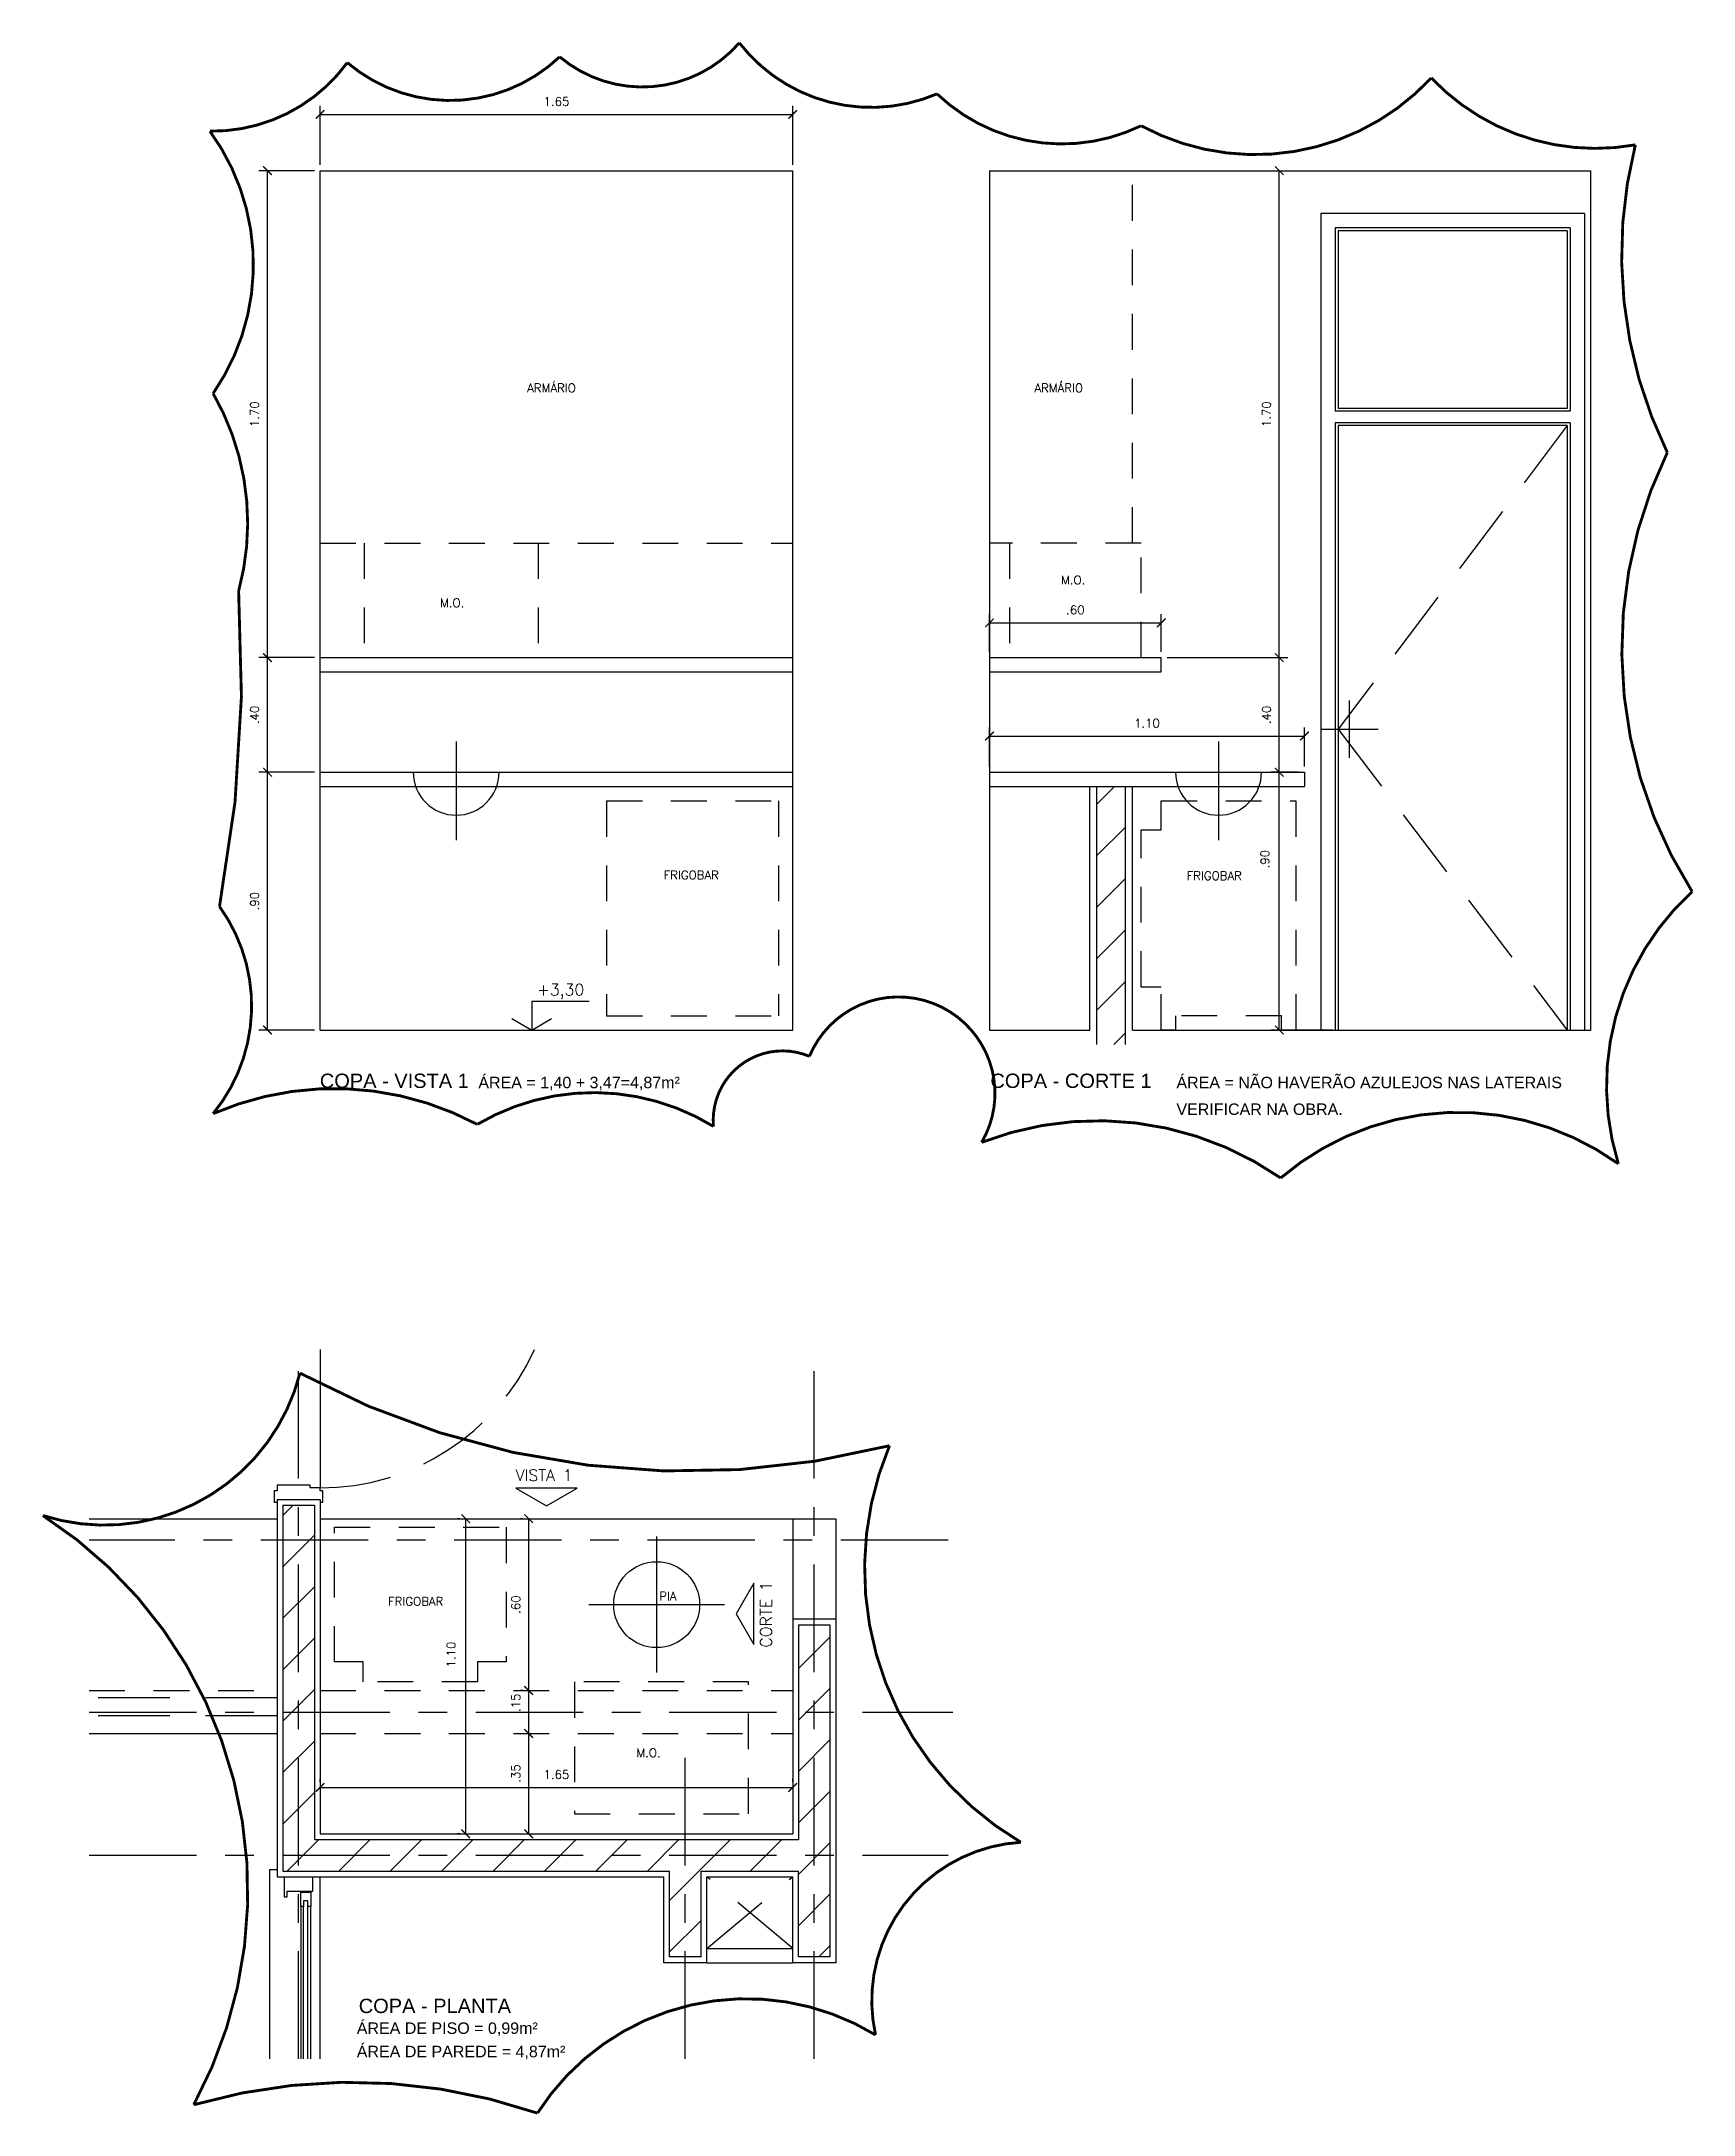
# Model space of a CAD drawing. Header units: millimetres. Extents: x 1 to 250, y 10 to 22.
# Drawn here: x 232 to 237.77, y 14.51 to 21.74 of the extents above; entities that cross this region are included whole.
import ezdxf

# ---------------------------------------------------------------- set-up
doc = ezdxf.new("R2010")
doc.units = ezdxf.units.MM
for name, pattern in [('CENTER', [0.6, 0.375, -0.075, 0.075, -0.075]), ('DASHDOT', [1, 0.5, -0.25, 0, -0.25]), ('HIDDEN', [0.375, 0.25, -0.125])]:
    doc.linetypes.add(name, pattern=pattern)
for name, color, linetype in [('ALV', 5, 'Continuous'), ('CAIX', 2, 'Continuous'), ('COTAS', 1, 'Continuous'), ('EIXOS', 141, 'CENTER'), ('HATCH', 8, 'Continuous'), ('LPROJ', 7, 'HIDDEN'), ('LVISTA01', 8, 'Continuous'), ('LVISTA02', 1, 'Continuous'), ('NOTAS', 2, 'Continuous'), ('PEÇAS', 7, 'Continuous'), ('REVEST', 2, 'Continuous'), ('TEXT', 3, 'Continuous')]:
    doc.layers.add(name, color=color, linetype=linetype)
doc.styles.add('60-20', font='romans.shx', dxfattribs={"height": 0.03})
doc.styles.add('60-50', font='romans.shx', dxfattribs={"height": 0.075})
doc.styles.add('80-20', font='romans.shx', dxfattribs={"height": 0.04})
doc.styles.add('ARIAL', font='arial.ttf', dxfattribs={"height": 0.05})
doc.dimstyles.new('20', dxfattribs={"dimtxt": 0.1, "dimasz": 0.075, "dimexe": 0.075, "dimexo": 0.05, "dimgap": 0.075, "dimtad": 1, "dimzin": 4, "dimdsep": 46, "dimtxsty": '60-50', "dimblk1": 'ARCHTICK', "dimblk2": 'ARCHTICK', "dimsah": 1, "dimcen": 2.5, "dimclrt": 3, "dimadec": 0, "dimazin": 0, "dimtfac": 1, "dimtmove": 2, "dimatfit": 3, "dimldrblk": 'ARCHTICK', "dimfxl": 1, "dimarcsym": 0})

msp = doc.modelspace()

# ---------------------------------------------------------------- texts
at = {"layer": 'NOTAS', "color": 3, "style": '80-20'}
for s, p in [('+3,30', (233.7288, 18.4117)), ('VISTA 1', (233.6542, 16.7169))]:
    msp.add_text(s, height=0.04, dxfattribs=at).set_placement(p)
at = {"layer": 'NOTAS', "style": 'ARIAL'}
for s, height, p in [('COPA - VISTA 1', 0.05, (232.9704, 18.0888)), ('ÁREA = 1,40 + 3,47=4,87m²', 0.04, (233.5238, 18.0878)), ('COPA - CORTE 1', 0.05, (235.3115, 18.0888)), ('ÁREA = NÃO HAVERÃO AZULEJOS NAS LATERAIS', 0.04, (235.961, 18.0878)), ('VERIFICAR NA OBRA.', 0.04, (235.961, 17.9946)), ('COPA - PLANTA', 0.05, (233.1062, 14.8594)), ('ÁREA DE PISO = 0,99m²', 0.04, (233.0994, 14.7866)), ('ÁREA DE PAREDE = 4,87m²', 0.04, (233.0994, 14.7051))]:
    msp.add_text(s, height=height, dxfattribs=at).set_placement(p)
at = {"layer": 'NOTAS', "color": 3, "style": '80-20'}
msp.add_text('CORTE 1', height=0.04, rotation=90, dxfattribs=at).set_placement((234.548, 16.1353))
at = {"layer": 'TEXT', "color": 1, "style": '60-20'}
for s, p in [('ARMÁRIO', (233.6944, 20.5174)), ('ARMÁRIO', (235.4653, 20.5174)), ('M.O.', (235.5579, 19.847)), ('M.O.', (233.3898, 19.7672)), ('FRIGOBAR', (234.1704, 18.8172)), ('FRIGOBAR', (235.9963, 18.8147)), ('FRIGOBAR', (233.2086, 16.2816)), ('PIA', (234.1554, 16.2997)), ('M.O.', (234.0753, 15.7529))]:
    msp.add_text(s, height=0.03, dxfattribs=at).set_placement(p)

# ---------------------------------------------------------------- blocks, each defined once
blk = doc.blocks.new('_ARCHTICK')
at = {"color": 0, "linetype": 'ByBlock', "const_width": 0.15}
blk.add_lwpolyline([(-0.5, -0.5), (0.5, 0.5)], dxfattribs=at)
blk = doc.blocks.new('*D100')
at = {"color": 0, "linetype": 'ByBlock'}
for p, q in [((232.9713, 21.3109), (232.9713, 21.5173)), ((234.6213, 21.3109), (234.6213, 21.5173)), ((232.9713, 21.4873), (234.6213, 21.4873))]:
    blk.add_line(p, q, dxfattribs=at)
at = {"layer": 'DEFPOINTS', "color": 0, "linetype": 'ByBlock'}
for p in [(234.6213, 21.4873), (232.9713, 21.2909), (234.6213, 21.2909)]:
    blk.add_point(p, dxfattribs=at)
at = {"color": 0, "linetype": 'ByBlock', "xscale": 0.03, "yscale": 0.03, "zscale": 0.03, "rotation": 180}
blk.add_blockref('_ARCHTICK', (232.9713, 21.4873), dxfattribs=at)
at = {"color": 0, "linetype": 'ByBlock', "xscale": 0.03, "yscale": 0.03, "zscale": 0.03}
blk.add_blockref('_ARCHTICK', (234.6213, 21.4873), dxfattribs=at)
at = {"color": 3, "linetype": 'ByBlock', "insert": (233.7963, 21.5323), "char_height": 0.03, "attachment_point": 5, "style": '60-20'}
blk.add_mtext('1.65', dxfattribs=at)
blk = doc.blocks.new('*D152')
at = {"color": 0, "linetype": 'ByBlock'}
for p, q in [((232.9713, 15.8793), (232.9713, 15.8893)), ((232.9713, 15.8593), (234.6213, 15.8593)), ((234.6213, 15.8793), (234.6213, 15.8893))]:
    blk.add_line(p, q, dxfattribs=at)
at = {"layer": 'DEFPOINTS', "color": 0, "linetype": 'ByBlock'}
for p in [(232.9713, 15.8593), (234.6213, 15.8593), (234.6213, 15.8593)]:
    blk.add_point(p, dxfattribs=at)
at = {"color": 0, "linetype": 'ByBlock', "xscale": 0.03, "yscale": 0.03, "zscale": 0.03, "rotation": 180}
blk.add_blockref('_ARCHTICK', (232.9713, 15.8593), dxfattribs=at)
at = {"color": 0, "linetype": 'ByBlock', "xscale": 0.03, "yscale": 0.03, "zscale": 0.03}
blk.add_blockref('_ARCHTICK', (234.6213, 15.8593), dxfattribs=at)
at = {"color": 3, "linetype": 'ByBlock', "insert": (233.7963, 15.9043), "char_height": 0.03, "attachment_point": 5, "style": '60-20'}
blk.add_mtext('1.65', dxfattribs=at)
blk = doc.blocks.new('*D153')
at = {"color": 0, "linetype": 'ByBlock'}
for p, q in [((233.4597, 16.5851), (233.4497, 16.5851)), ((233.4797, 15.4851), (233.4797, 16.5851)), ((233.4597, 15.4851), (233.4497, 15.4851))]:
    blk.add_line(p, q, dxfattribs=at)
at = {"layer": 'DEFPOINTS', "color": 0, "linetype": 'ByBlock'}
for p in [(233.4797, 16.5851), (233.4797, 16.5851), (233.4797, 15.4851)]:
    blk.add_point(p, dxfattribs=at)
at = {"color": 0, "linetype": 'ByBlock', "xscale": 0.03, "yscale": 0.03, "zscale": 0.03}
for p, rotation in [((233.4797, 16.5851), 90), ((233.4797, 15.4851), 270)]:
    blk.add_blockref('_ARCHTICK', p, dxfattribs=dict(at, rotation=rotation))
at = {"color": 3, "linetype": 'ByBlock', "insert": (233.4284, 16.1107), "char_height": 0.03, "attachment_point": 5, "rotation": 90, "style": '60-20'}
blk.add_mtext('1.10', dxfattribs=at)
blk = doc.blocks.new('*D270')
at = {"color": 0, "linetype": 'ByBlock'}
for p, q in [((232.9513, 19.1909), (232.7577, 19.1909)), ((232.7877, 18.2909), (232.7877, 19.1909)), ((232.9513, 18.2909), (232.7577, 18.2909))]:
    blk.add_line(p, q, dxfattribs=at)
at = {"layer": 'DEFPOINTS', "color": 0, "linetype": 'ByBlock'}
for p in [(232.7877, 19.1909), (232.9713, 19.1909), (232.9713, 18.2909)]:
    blk.add_point(p, dxfattribs=at)
at = {"color": 0, "linetype": 'ByBlock', "xscale": 0.03, "yscale": 0.03, "zscale": 0.03}
for p, rotation in [((232.7877, 19.1909), 90), ((232.7877, 18.2909), 270)]:
    blk.add_blockref('_ARCHTICK', p, dxfattribs=dict(at, rotation=rotation))
at = {"color": 3, "linetype": 'ByBlock', "insert": (232.7427, 18.7409), "char_height": 0.03, "attachment_point": 5, "rotation": 90, "style": '60-20'}
blk.add_mtext('.90', dxfattribs=at)
blk = doc.blocks.new('*D352')
at = {"color": 0, "linetype": 'ByBlock'}
for p, q in [((233.6995, 15.4851), (233.6995, 15.8351)), ((233.7073, 15.8351), (233.7295, 15.8351)), ((233.7073, 15.4851), (233.7295, 15.4851))]:
    blk.add_line(p, q, dxfattribs=at)
at = {"layer": 'DEFPOINTS', "color": 0, "linetype": 'ByBlock'}
for p in [(233.6873, 15.8351), (233.6995, 15.8351), (233.6873, 15.4851)]:
    blk.add_point(p, dxfattribs=at)
at = {"color": 0, "linetype": 'ByBlock', "xscale": 0.03, "yscale": 0.03, "zscale": 0.03}
for p, rotation in [((233.6995, 15.8351), 90), ((233.6995, 15.4851), 270)]:
    blk.add_blockref('_ARCHTICK', p, dxfattribs=dict(at, rotation=rotation))
at = {"color": 3, "linetype": 'ByBlock', "insert": (233.6545, 15.6958), "char_height": 0.03, "attachment_point": 5, "rotation": 90, "style": '60-20'}
blk.add_mtext('.35', dxfattribs=at)
blk = doc.blocks.new('*D353')
at = {"color": 0, "linetype": 'ByBlock'}
for p, q in [((233.6795, 15.9851), (233.6695, 15.9851)), ((233.6995, 15.8351), (233.6995, 15.9851)), ((233.7073, 15.8351), (233.7295, 15.8351))]:
    blk.add_line(p, q, dxfattribs=at)
at = {"layer": 'DEFPOINTS', "color": 0, "linetype": 'ByBlock'}
for p in [(233.6995, 15.9851), (233.6995, 15.9851), (233.6873, 15.8351)]:
    blk.add_point(p, dxfattribs=at)
at = {"color": 0, "linetype": 'ByBlock', "xscale": 0.03, "yscale": 0.03, "zscale": 0.03}
for p, rotation in [((233.6995, 15.9851), 90), ((233.6995, 15.8351), 270)]:
    blk.add_blockref('_ARCHTICK', p, dxfattribs=dict(at, rotation=rotation))
at = {"color": 3, "linetype": 'ByBlock', "insert": (233.6545, 15.9423), "char_height": 0.03, "attachment_point": 5, "rotation": 90, "style": '60-20'}
blk.add_mtext('.15', dxfattribs=at)
blk = doc.blocks.new('*D354')
at = {"color": 0, "linetype": 'ByBlock'}
for p, q in [((233.6795, 16.5851), (233.6695, 16.5851)), ((233.6995, 15.9851), (233.6995, 16.5851)), ((233.6795, 15.9851), (233.6695, 15.9851))]:
    blk.add_line(p, q, dxfattribs=at)
at = {"layer": 'DEFPOINTS', "color": 0, "linetype": 'ByBlock'}
for p in [(233.6995, 16.5851), (233.6995, 16.5851), (233.6995, 15.9851)]:
    blk.add_point(p, dxfattribs=at)
at = {"color": 0, "linetype": 'ByBlock', "xscale": 0.03, "yscale": 0.03, "zscale": 0.03}
for p, rotation in [((233.6995, 16.5851), 90), ((233.6995, 15.9851), 270)]:
    blk.add_blockref('_ARCHTICK', p, dxfattribs=dict(at, rotation=rotation))
at = {"color": 3, "linetype": 'ByBlock', "insert": (233.6545, 16.2851), "char_height": 0.03, "attachment_point": 5, "rotation": 90, "style": '60-20'}
blk.add_mtext('.60', dxfattribs=at)
blk = doc.blocks.new('*D355')
at = {"color": 0, "linetype": 'ByBlock'}
for p, q in [((230.9923, 19.1909), (230.8942, 19.1909)), ((230.9242, 18.2909), (230.9242, 19.1909)), ((231.1098, 18.2909), (230.8942, 18.2909))]:
    blk.add_line(p, q, dxfattribs=at)
at = {"layer": 'DEFPOINTS', "color": 0, "linetype": 'ByBlock'}
for p in [(230.9242, 19.1909), (231.0123, 19.1909), (231.1298, 18.2909)]:
    blk.add_point(p, dxfattribs=at)
at = {"color": 0, "linetype": 'ByBlock', "xscale": 0.03, "yscale": 0.03, "zscale": 0.03}
for p, rotation in [((230.9242, 19.1909), 90), ((230.9242, 18.2909), 270)]:
    blk.add_blockref('_ARCHTICK', p, dxfattribs=dict(at, rotation=rotation))
at = {"color": 3, "linetype": 'ByBlock', "insert": (230.8739, 18.8871), "char_height": 0.03, "attachment_point": 5, "rotation": 90, "style": '60-20'}
blk.add_mtext('.90', dxfattribs=at)
blk = doc.blocks.new('*D356')
at = {"color": 0, "linetype": 'ByBlock'}
for p, q in [((230.5323, 19.5909), (230.9542, 19.5909)), ((230.9242, 19.1909), (230.9242, 19.5909)), ((230.9923, 19.1909), (230.8942, 19.1909))]:
    blk.add_line(p, q, dxfattribs=at)
at = {"layer": 'DEFPOINTS', "color": 0, "linetype": 'ByBlock'}
for p in [(230.5123, 19.5909), (230.9242, 19.5909), (231.0123, 19.1909)]:
    blk.add_point(p, dxfattribs=at)
at = {"color": 0, "linetype": 'ByBlock', "xscale": 0.03, "yscale": 0.03, "zscale": 0.03}
for p, rotation in [((230.9242, 19.5909), 90), ((230.9242, 19.1909), 270)]:
    blk.add_blockref('_ARCHTICK', p, dxfattribs=dict(at, rotation=rotation))
at = {"color": 3, "linetype": 'ByBlock', "insert": (230.8792, 19.3909), "char_height": 0.03, "attachment_point": 5, "rotation": 90, "style": '60-20'}
blk.add_mtext('.40', dxfattribs=at)
blk = doc.blocks.new('*D357')
at = {"color": 0, "linetype": 'ByBlock'}
for p, q in [((230.5323, 21.2909), (230.9542, 21.2909)), ((230.9242, 19.5909), (230.9242, 21.2909)), ((230.5323, 19.5909), (230.9542, 19.5909))]:
    blk.add_line(p, q, dxfattribs=at)
at = {"layer": 'DEFPOINTS', "color": 0, "linetype": 'ByBlock'}
for p in [(230.5123, 21.2909), (230.9242, 21.2909), (230.5123, 19.5909)]:
    blk.add_point(p, dxfattribs=at)
at = {"color": 0, "linetype": 'ByBlock', "xscale": 0.03, "yscale": 0.03, "zscale": 0.03}
for p, rotation in [((230.9242, 21.2909), 90), ((230.9242, 19.5909), 270)]:
    blk.add_blockref('_ARCHTICK', p, dxfattribs=dict(at, rotation=rotation))
at = {"color": 3, "linetype": 'ByBlock', "insert": (230.8792, 20.4409), "char_height": 0.03, "attachment_point": 5, "rotation": 90, "style": '60-20'}
blk.add_mtext('1.70', dxfattribs=at)
blk = doc.blocks.new('*D358')
at = {"color": 0, "linetype": 'ByBlock'}
for p, q in [((232.9513, 19.5909), (232.7577, 19.5909)), ((232.7877, 19.1909), (232.7877, 19.5909)), ((232.9513, 19.1909), (232.7577, 19.1909))]:
    blk.add_line(p, q, dxfattribs=at)
at = {"layer": 'DEFPOINTS', "color": 0, "linetype": 'ByBlock'}
for p in [(232.7877, 19.5909), (232.9713, 19.5909), (232.9713, 19.1909)]:
    blk.add_point(p, dxfattribs=at)
at = {"color": 0, "linetype": 'ByBlock', "xscale": 0.03, "yscale": 0.03, "zscale": 0.03}
for p, rotation in [((232.7877, 19.5909), 90), ((232.7877, 19.1909), 270)]:
    blk.add_blockref('_ARCHTICK', p, dxfattribs=dict(at, rotation=rotation))
at = {"color": 3, "linetype": 'ByBlock', "insert": (232.7427, 19.3909), "char_height": 0.03, "attachment_point": 5, "rotation": 90, "style": '60-20'}
blk.add_mtext('.40', dxfattribs=at)
blk = doc.blocks.new('*D359')
at = {"color": 0, "linetype": 'ByBlock'}
for p, q in [((232.9513, 21.2909), (232.7577, 21.2909)), ((232.7877, 19.5909), (232.7877, 21.2909)), ((232.9513, 19.5909), (232.7577, 19.5909))]:
    blk.add_line(p, q, dxfattribs=at)
at = {"layer": 'DEFPOINTS', "color": 0, "linetype": 'ByBlock'}
for p in [(232.7877, 21.2909), (232.9713, 21.2909), (232.9713, 19.5909)]:
    blk.add_point(p, dxfattribs=at)
at = {"color": 0, "linetype": 'ByBlock', "xscale": 0.03, "yscale": 0.03, "zscale": 0.03}
for p, rotation in [((232.7877, 21.2909), 90), ((232.7877, 19.5909), 270)]:
    blk.add_blockref('_ARCHTICK', p, dxfattribs=dict(at, rotation=rotation))
at = {"color": 3, "linetype": 'ByBlock', "insert": (232.7427, 20.4409), "char_height": 0.03, "attachment_point": 5, "rotation": 90, "style": '60-20'}
blk.add_mtext('1.70', dxfattribs=at)
blk = doc.blocks.new('*D360')
at = {"color": 0, "linetype": 'ByBlock'}
for p, q in [((235.3081, 19.6109), (235.3081, 19.7425)), ((235.3081, 19.7125), (235.9081, 19.7125)), ((235.9081, 19.6109), (235.9081, 19.7425))]:
    blk.add_line(p, q, dxfattribs=at)
at = {"layer": 'DEFPOINTS', "color": 0, "linetype": 'ByBlock'}
for p in [(235.9081, 19.7125), (235.3081, 19.5909), (235.9081, 19.5909)]:
    blk.add_point(p, dxfattribs=at)
at = {"color": 0, "linetype": 'ByBlock', "xscale": 0.03, "yscale": 0.03, "zscale": 0.03, "rotation": 180}
blk.add_blockref('_ARCHTICK', (235.3081, 19.7125), dxfattribs=at)
at = {"color": 0, "linetype": 'ByBlock', "xscale": 0.03, "yscale": 0.03, "zscale": 0.03}
blk.add_blockref('_ARCHTICK', (235.9081, 19.7125), dxfattribs=at)
at = {"color": 3, "linetype": 'ByBlock', "insert": (235.6081, 19.7575), "char_height": 0.03, "attachment_point": 5, "style": '60-20'}
blk.add_mtext('.60', dxfattribs=at)
blk = doc.blocks.new('*D361')
at = {"color": 0, "linetype": 'ByBlock'}
for p, q in [((235.3081, 19.2109), (235.3081, 19.3474)), ((236.4081, 19.2109), (236.4081, 19.3474)), ((235.3081, 19.3174), (236.4081, 19.3174))]:
    blk.add_line(p, q, dxfattribs=at)
at = {"layer": 'DEFPOINTS', "color": 0, "linetype": 'ByBlock'}
for p in [(236.4081, 19.3174), (235.3081, 19.1909), (236.4081, 19.1909)]:
    blk.add_point(p, dxfattribs=at)
at = {"color": 0, "linetype": 'ByBlock', "xscale": 0.03, "yscale": 0.03, "zscale": 0.03, "rotation": 180}
blk.add_blockref('_ARCHTICK', (235.3081, 19.3174), dxfattribs=at)
at = {"color": 0, "linetype": 'ByBlock', "xscale": 0.03, "yscale": 0.03, "zscale": 0.03}
blk.add_blockref('_ARCHTICK', (236.4081, 19.3174), dxfattribs=at)
at = {"color": 3, "linetype": 'ByBlock', "insert": (235.8581, 19.3624), "char_height": 0.03, "attachment_point": 5, "style": '60-20'}
blk.add_mtext('1.10', dxfattribs=at)

# ---------------------------------------------------------------- dimensions: what is measured, and where the dimension line sits
at = {"layer": 'COTAS'}
for base, p1, p2, picture, middle in [((234.6213, 21.4873), (232.9713, 21.2909), (234.6213, 21.2909), '*D100', (233.7963, 21.5323)), ((235.9081, 19.7125), (235.3081, 19.5909), (235.9081, 19.5909), '*D360', (235.6081, 19.7575)), ((236.4081, 19.3174), (235.3081, 19.1909), (236.4081, 19.1909), '*D361', (235.8581, 19.3624))]:
    dim = msp.add_linear_dim(base=base, p1=p1, p2=p2, dimstyle='20', override={"dimtxt": 0.02, "dimasz": 0.03, "dimexe": 0.03, "dimexo": 0.02, "dimgap": 0.03, "dimtxsty": '60-20'}, dxfattribs=at)
    dim.commit()
    dim.dimension.update_dxf_attribs({"geometry": picture, "text_midpoint": middle})
for base, p1, p2, picture, middle in [((232.7877, 21.2909), (232.9713, 19.5909), (232.9713, 21.2909), '*D359', (232.7427, 20.4409)), ((232.7877, 19.5909), (232.9713, 19.1909), (232.9713, 19.5909), '*D358', (232.7427, 19.3909)), ((232.7877, 19.1909), (232.9713, 18.2909), (232.9713, 19.1909), '*D270', (232.7427, 18.7409)), ((233.6995, 16.5851), (233.6995, 15.9851), (233.6995, 16.5851), '*D354', (233.6545, 16.2851))]:
    dim = msp.add_linear_dim(base=base, p1=p1, p2=p2, angle=90, dimstyle='20', override={"dimtxt": 0.02, "dimasz": 0.03, "dimexe": 0.03, "dimexo": 0.02, "dimgap": 0.03, "dimtxsty": '60-20'}, dxfattribs=at)
    dim.commit()
    dim.dimension.update_dxf_attribs({"geometry": picture, "text_midpoint": middle})
for base, p1, p2, picture, middle in [((236.32, 21.2909), (235.9081, 19.5909), (235.9081, 21.2909), '*D357', (236.275, 20.4409)), ((236.32, 19.5909), (236.4081, 19.1909), (235.9081, 19.5909), '*D356', (236.275, 19.3909))]:
    dim = msp.add_linear_dim(base=base, p1=p1, p2=p2, angle=90, dimstyle='20', override={"dimtxt": 0.02, "dimasz": 0.03, "dimexe": 0.03, "dimexo": 0.02, "dimgap": 0.03, "dimtxsty": '60-20'}, dxfattribs=at)
    dim.commit()
    dim.dimension.update_dxf_attribs({"geometry": picture, "text_midpoint": middle, "insert": (5.3959, 0)})
dim = msp.add_linear_dim(base=(236.32, 19.1909), p1=(236.5256, 18.2909), p2=(236.4081, 19.1909), angle=90, dimstyle='20', override={"dimtxt": 0.02, "dimasz": 0.03, "dimexe": 0.03, "dimexo": 0.02, "dimgap": 0.03, "dimtxsty": '60-20'}, dxfattribs=at)
dim.commit()
dim.dimension.update_dxf_attribs({"geometry": '*D355', "text_midpoint": (236.2698, 18.8871), "dimtype": 160, "insert": (5.3959, 0)})
for base, p1, p2, picture, middle in [((233.4797, 16.5851), (233.4797, 15.4851), (233.4797, 16.5851), '*D153', (233.4284, 16.1107)), ((233.6995, 15.9851), (233.6873, 15.8351), (233.6995, 15.9851), '*D353', (233.6545, 15.9423)), ((233.6995, 15.8351), (233.6873, 15.4851), (233.6873, 15.8351), '*D352', (233.6545, 15.6958))]:
    dim = msp.add_linear_dim(base=base, p1=p1, p2=p2, angle=90, dimstyle='20', override={"dimtxt": 0.02, "dimasz": 0.03, "dimexe": 0.03, "dimexo": 0.02, "dimgap": 0.03, "dimtxsty": '60-20'}, dxfattribs=at)
    dim.commit()
    dim.dimension.update_dxf_attribs({"geometry": picture, "text_midpoint": middle, "dimtype": 160})
dim = msp.add_linear_dim(base=(234.6213, 15.6469), p1=(232.9713, 15.6469), p2=(234.6213, 15.6469), dimstyle='20', override={"dimtxt": 0.02, "dimasz": 0.03, "dimexe": 0.03, "dimexo": 0.02, "dimgap": 0.03, "dimtxsty": '60-20'}, dxfattribs=at)
dim.commit()
dim.dimension.update_dxf_attribs({"geometry": '*D152', "text_midpoint": (233.7963, 15.6919), "insert": (0, -0.2124)})

# ---------------------------------------------------------------- hatches: boundary and pattern name
at = {"layer": 'HATCH'}
h = msp.add_hatch(dxfattribs=at)
h.set_pattern_fill('ANSI31', color=256, scale=0.04, style=0)
h.paths.add_polyline_path([(235.6831, 18.2409), (235.7831, 18.2409), (235.7831, 19.1409), (235.6831, 19.1409)])
h = msp.add_hatch(dxfattribs=at)
h.set_pattern_fill('ANSI31', color=256, scale=0.04, style=0)
h.paths.add_polyline_path([(234.7513, 16.2151), (234.6413, 16.2151), (234.6413, 15.4651), (232.9513, 15.4651), (232.9513, 16.6326), (232.8413, 16.6326), (232.8413, 15.3551), (234.1913, 15.3551), (234.1913, 15.0551), (234.3013, 15.0551), (234.3013, 15.3551), (234.6413, 15.3551), (234.6413, 15.0551), (234.7513, 15.0551)])

# ---------------------------------------------------------------- linework, layer by layer
at = {"layer": 'ALV'}
for p, q in [((235.6831, 18.2409), (235.6831, 19.1409)), ((235.7831, 18.2409), (235.7831, 19.1409)), ((232.8413, 16.6326), (232.9513, 16.6326)), ((232.8413, 16.6326), (232.8413, 15.3551)), ((232.9513, 16.6326), (232.9513, 15.4651)), ((234.6413, 16.2151), (234.7513, 16.2151)), ((234.6413, 16.2151), (234.6413, 15.4651)), ((234.7513, 16.2151), (234.7513, 15.0551)), ((232.9513, 15.4651), (234.6413, 15.4651)), ((232.8413, 15.3551), (234.1913, 15.3551)), ((234.1913, 15.0551), (234.1913, 15.3551)), ((234.3013, 15.0551), (234.3013, 15.3551)), ((234.3013, 15.3551), (234.6413, 15.3551)), ((234.6413, 15.0551), (234.6413, 15.3551)), ((234.3013, 15.0551), (234.1913, 15.0551)), ((234.7513, 15.0551), (234.6413, 15.0551))]:
    msp.add_line(p, q, dxfattribs=at)
at = {"layer": 'CAIX', "linetype": 'HIDDEN', "ltscale": 0.5}
msp.add_line((232.1649, 15.9851), (232.8213, 15.9851), dxfattribs=at)
at = {"layer": 'CAIX', "linetype": 'HIDDEN'}
for p, q in [((232.8213, 15.9601), (232.1649, 15.9601)), ((232.8213, 15.8974), (232.1649, 15.8974))]:
    msp.add_line(p, q, dxfattribs=at)
at = {"layer": 'CAIX'}
for p, q in [((232.9138, 14.6999), (232.9138, 15.2311)), ((232.9288, 14.6999), (232.9288, 15.2311))]:
    msp.add_line(p, q, dxfattribs=at)
for points in [[(232.9713, 16.6426), (232.9813, 16.6426), (232.9813, 16.6826), (232.9713, 16.6826), (232.9713, 16.6926), (232.9363, 16.6926), (232.9363, 16.7026), (232.8213, 16.7026), (232.8213, 16.6826), (232.8113, 16.6826), (232.8113, 16.6426), (232.8213, 16.6426)], [(232.8463, 15.3351), (232.8463, 15.2651), (232.8563, 15.2651), (232.8563, 15.2851), (232.9463, 15.2851), (232.9463, 15.3351)]]:
    msp.add_lwpolyline(points, dxfattribs=at)
msp.add_lwpolyline([(232.9138, 15.2511), (232.9138, 15.2311), (232.9038, 15.2311), (232.9038, 15.2811), (232.9388, 15.2811), (232.9388, 15.2311), (232.9288, 15.2311), (232.9288, 15.2511)], close=True, dxfattribs=at)
at = {"layer": 'CAIX', "color": 8, "linetype": 'HIDDEN'}
msp.add_arc((232.9714, 17.5133), 0.8207, 269.99277, 335.69048, dxfattribs=at)
at = {"layer": 'EIXOS'}
for p, q in [((232.8963, 14.6999), (232.8963, 17.1755)), ((234.6963, 14.6999), (234.6963, 17.1755)), ((235.1645, 16.5101), (232.1649, 16.5101)), ((232.1649, 15.9101), (235.1805, 15.9101)), ((234.2463, 14.6999), (234.2463, 15.7749)), ((232.1649, 15.4101), (235.1645, 15.4101))]:
    msp.add_line(p, q, dxfattribs=at)
at = {"layer": 'LPROJ'}
for p, q in [((237.3256, 20.4009), (236.5256, 19.3409)), ((236.5256, 19.3409), (237.3256, 18.2909)), ((234.6213, 15.0851), (234.3213, 15.3351)), ((234.3213, 15.0851), (234.6213, 15.3351))]:
    msp.add_line(p, q, dxfattribs=at)
at = {"layer": 'LPROJ', "color": 2, "ltscale": 0.5}
for p, q in [((232.9713, 15.9851), (234.6213, 15.9851)), ((232.9713, 15.8351), (234.6213, 15.8351))]:
    msp.add_line(p, q, dxfattribs=at)
at = {"layer": 'LVISTA01'}
for p, q in [((236.4656, 21.1409), (236.4656, 18.2909)), ((237.3856, 21.1409), (236.4656, 21.1409)), ((237.3856, 21.1409), (237.3856, 18.2909)), ((237.3356, 21.0909), (236.5156, 21.0909)), ((236.5156, 21.0909), (236.5156, 20.4509)), ((237.3256, 21.0809), (236.5256, 21.0809)), ((236.5256, 21.0809), (236.5256, 20.4609)), ((237.3256, 21.0809), (237.3256, 20.4609)), ((237.3356, 21.0909), (237.3356, 20.4509)), ((237.3356, 20.4509), (236.5156, 20.4509)), ((237.3356, 20.4109), (236.5156, 20.4109)), ((236.5156, 20.4109), (236.5156, 18.2909)), ((237.3256, 20.4609), (236.5256, 20.4609)), ((237.3356, 20.4109), (237.3356, 18.2909)), ((237.3256, 20.4009), (236.5256, 20.4009)), ((236.5256, 20.4009), (236.5256, 18.2909)), ((237.3256, 20.4009), (237.3256, 18.2909))]:
    msp.add_line(p, q, dxfattribs=at)
at = {"layer": 'LVISTA02', "color": 2}
for p, q in [((235.3081, 19.5909), (235.9081, 19.5909)), ((235.3081, 19.5409), (235.9081, 19.5409)), ((235.9081, 19.5409), (235.9081, 19.5909)), ((235.3081, 19.1909), (236.4081, 19.1909)), ((236.4081, 19.1909), (236.4081, 19.1409)), ((235.3081, 19.1409), (236.4081, 19.1409)), ((232.1649, 16.5851), (232.8213, 16.5851)), ((232.9713, 16.5851), (234.6213, 16.5851)), ((234.6213, 16.5851), (234.6213, 16.2351)), ((234.6213, 16.5851), (234.7713, 16.5851)), ((234.7713, 16.5851), (234.7713, 16.2351)), ((232.1649, 15.8351), (232.8213, 15.8351))]:
    msp.add_line(p, q, dxfattribs=at)
at = {"layer": 'LVISTA02'}
for p, q in [((232.9713, 17.1755), (232.9713, 16.6926)), ((232.7963, 14.6999), (232.7963, 15.3601)), ((232.7963, 15.3601), (232.8213, 15.3601)), ((232.9713, 14.6999), (232.9713, 15.3351)), ((232.9038, 15.2311), (232.9038, 14.6999)), ((232.9388, 14.6999), (232.9388, 15.2311)), ((234.3213, 15.0851), (234.6213, 15.0851)), ((234.3213, 15.0351), (234.6213, 15.0351))]:
    msp.add_line(p, q, dxfattribs=at)
at = {"layer": 'NOTAS'}
for p, q in [((236.5656, 19.2409), (236.5656, 19.4409)), ((236.4656, 19.3409), (236.6656, 19.3409))]:
    msp.add_line(p, q, dxfattribs=at)
at = {"layer": 'NOTAS', "color": 8, "linetype": 'DASHDOT'}
for p, q in [((233.4463, 19.2981), (233.4463, 18.9535)), ((236.1081, 19.2981), (236.1081, 18.9535)), ((234.1463, 16.5225), (234.1463, 16.0478)), ((233.909, 16.2851), (234.3837, 16.2851))]:
    msp.add_line(p, q, dxfattribs=at)
at = {"layer": 'NOTAS', "color": 211, "const_width": 0.01}
msp.add_lwpolyline([(235.8376, 21.4477, 0.341755), (236.8507, 21.6146, 0.252095), (237.5632, 21.381, 0.177672), (237.6747, 20.307, 0.260494), (237.7613, 18.7743, 0.290755), (237.5038, 17.8241, 0.345312), (236.325, 17.7746, 0.248803), (235.2809, 17.8989, 1.07103), (234.6797, 18.1993, 0.564647), (234.3446, 17.9547, 0.27743), (233.5199, 17.9617, 0.228771), (232.5979, 17.9991, 0.340202), (232.6201, 18.7222, 0.065326), (232.6869, 19.8235, 0.199), (232.5979, 20.5132, 0.31912), (232.5866, 21.4288, 0.243157), (233.0662, 21.668, 0.383249), (233.8077, 21.6883, 0.409325), (234.4348, 21.737, 0.341206), (235.1251, 21.559, 0.313277)], format="xyb", close=True, dxfattribs=at)
at = {"layer": 'NOTAS'}
msp.add_lwpolyline([(233.9102, 18.3909), (233.7102, 18.3909), (233.7102, 18.2909)], dxfattribs=at)
at = {"layer": 'NOTAS', "color": 3}
msp.add_lwpolyline([(233.6409, 18.3309), (233.7102, 18.2909), (233.7795, 18.3309)], dxfattribs=at)
at = {"layer": 'NOTAS', "color": 211, "const_width": 0.01}
msp.add_lwpolyline([(235.4177, 15.4556, 0.461456), (234.9105, 14.7831, 0.407491), (233.7301, 14.5101, 0.154465), (232.5303, 14.5394, 0.392206), (232.0035, 16.5961, 0.431958), (232.901, 17.0932, 0.189052), (234.9592, 16.8398, 0.375863), (235.4177, 15.4556)], format="xyb", dxfattribs=at)
at = {"layer": 'NOTAS'}
for points in [[(233.6546, 16.6917), (233.7619, 16.6297), (233.8693, 16.6917)], [(234.4855, 16.3604), (234.4235, 16.253), (234.4855, 16.1457)]]:
    msp.add_lwpolyline(points, close=True, dxfattribs=at)
at = {"layer": 'PEÇAS', "color": 0, "linetype": 'HIDDEN', "ltscale": 0.5}
for p, q in [((235.8081, 19.9909), (235.8081, 21.2909)), ((232.9713, 19.9909), (234.6213, 19.9909)), ((233.1257, 19.9909), (233.1257, 19.5909)), ((233.7332, 19.9909), (233.7332, 19.5909)), ((235.8381, 19.9909), (235.3081, 19.9909)), ((235.3781, 19.9909), (235.3781, 19.5909)), ((235.8381, 19.5909), (235.8381, 19.9909)), ((233.9713, 19.0909), (234.5713, 19.0909)), ((233.9713, 19.0909), (233.9713, 18.3409)), ((234.5713, 19.0909), (234.5713, 18.3409)), ((233.9713, 18.3409), (234.5713, 18.3409))]:
    msp.add_line(p, q, dxfattribs=at)
for points in [[(236.3281, 18.3409), (235.9581, 18.3409), (235.9581, 18.2909), (235.9081, 18.2909), (235.9081, 18.4409), (235.8381, 18.4409), (235.8381, 18.9897), (235.9081, 18.9897), (235.9081, 19.0909), (236.3781, 19.0909), (236.3781, 18.2909), (236.3281, 18.2909)], [(233.0213, 16.0851), (233.0213, 16.5551), (233.6213, 16.5551), (233.6213, 16.0851), (233.5213, 16.0851), (233.5213, 16.0151), (233.1213, 16.0151), (233.1213, 16.0851)], [(234.4669, 15.5551), (234.4669, 16.0151), (233.8594, 16.0151), (233.8594, 15.5551)]]:
    msp.add_lwpolyline(points, close=True, dxfattribs=at)
at = {"layer": 'PEÇAS', "color": 0, "linetype": 'ByBlock'}
msp.add_circle((234.1463, 16.2851), 0.15, dxfattribs=at)
for centre in [(233.4463, 19.1909), (236.1081, 19.1909)]:
    msp.add_arc(centre, 0.15, 180, 0, dxfattribs=at)
at = {"layer": 'REVEST'}
for p, q in [((232.9713, 18.2909), (232.9713, 21.2909)), ((232.9713, 21.2909), (234.6213, 21.2909)), ((234.6213, 18.2909), (234.6213, 21.2909)), ((235.3081, 21.2909), (235.3081, 19.1409)), ((235.3081, 21.2909), (237.4081, 21.2909)), ((237.4081, 18.2909), (237.4081, 21.2909)), ((232.9713, 19.5909), (234.6213, 19.5909)), ((232.9713, 19.5409), (234.6213, 19.5409)), ((232.9713, 19.1909), (234.6213, 19.1909)), ((232.9713, 19.1409), (234.6213, 19.1409)), ((235.3081, 19.1409), (235.3081, 18.2909)), ((235.6581, 18.2909), (235.6581, 19.1409)), ((235.8081, 18.2909), (235.8081, 19.1409)), ((232.9713, 18.2909), (234.6213, 18.2909)), ((235.3081, 18.2909), (235.6581, 18.2909)), ((235.8081, 18.2909), (237.4081, 18.2909)), ((232.8213, 16.6526), (232.8213, 15.3351)), ((232.8213, 16.6526), (232.9713, 16.6526)), ((232.9713, 16.6526), (232.9713, 15.4851)), ((234.6213, 16.2351), (234.7713, 16.2351)), ((234.6213, 16.2351), (234.6213, 15.4851)), ((234.7713, 16.2351), (234.7713, 15.0351)), ((232.9713, 15.4851), (234.6213, 15.4851)), ((232.8213, 15.3351), (234.1713, 15.3351)), ((234.1713, 15.0351), (234.1713, 15.3351)), ((234.3213, 15.0351), (234.3213, 15.3351)), ((234.3213, 15.3351), (234.6213, 15.3351)), ((234.6213, 15.0351), (234.6213, 15.3351)), ((234.3213, 15.0351), (234.1713, 15.0351)), ((234.7713, 15.0351), (234.6213, 15.0351))]:
    msp.add_line(p, q, dxfattribs=at)

msp.set_redraw_order([(e.dxf.handle, doc.entitydb.next_handle()) for e in msp.query("TEXT MTEXT ATTDEF DIMENSION ARC_DIMENSION")])  # texts and dimensions are drawn at this point

doc.saveas('drawing.dxf')
